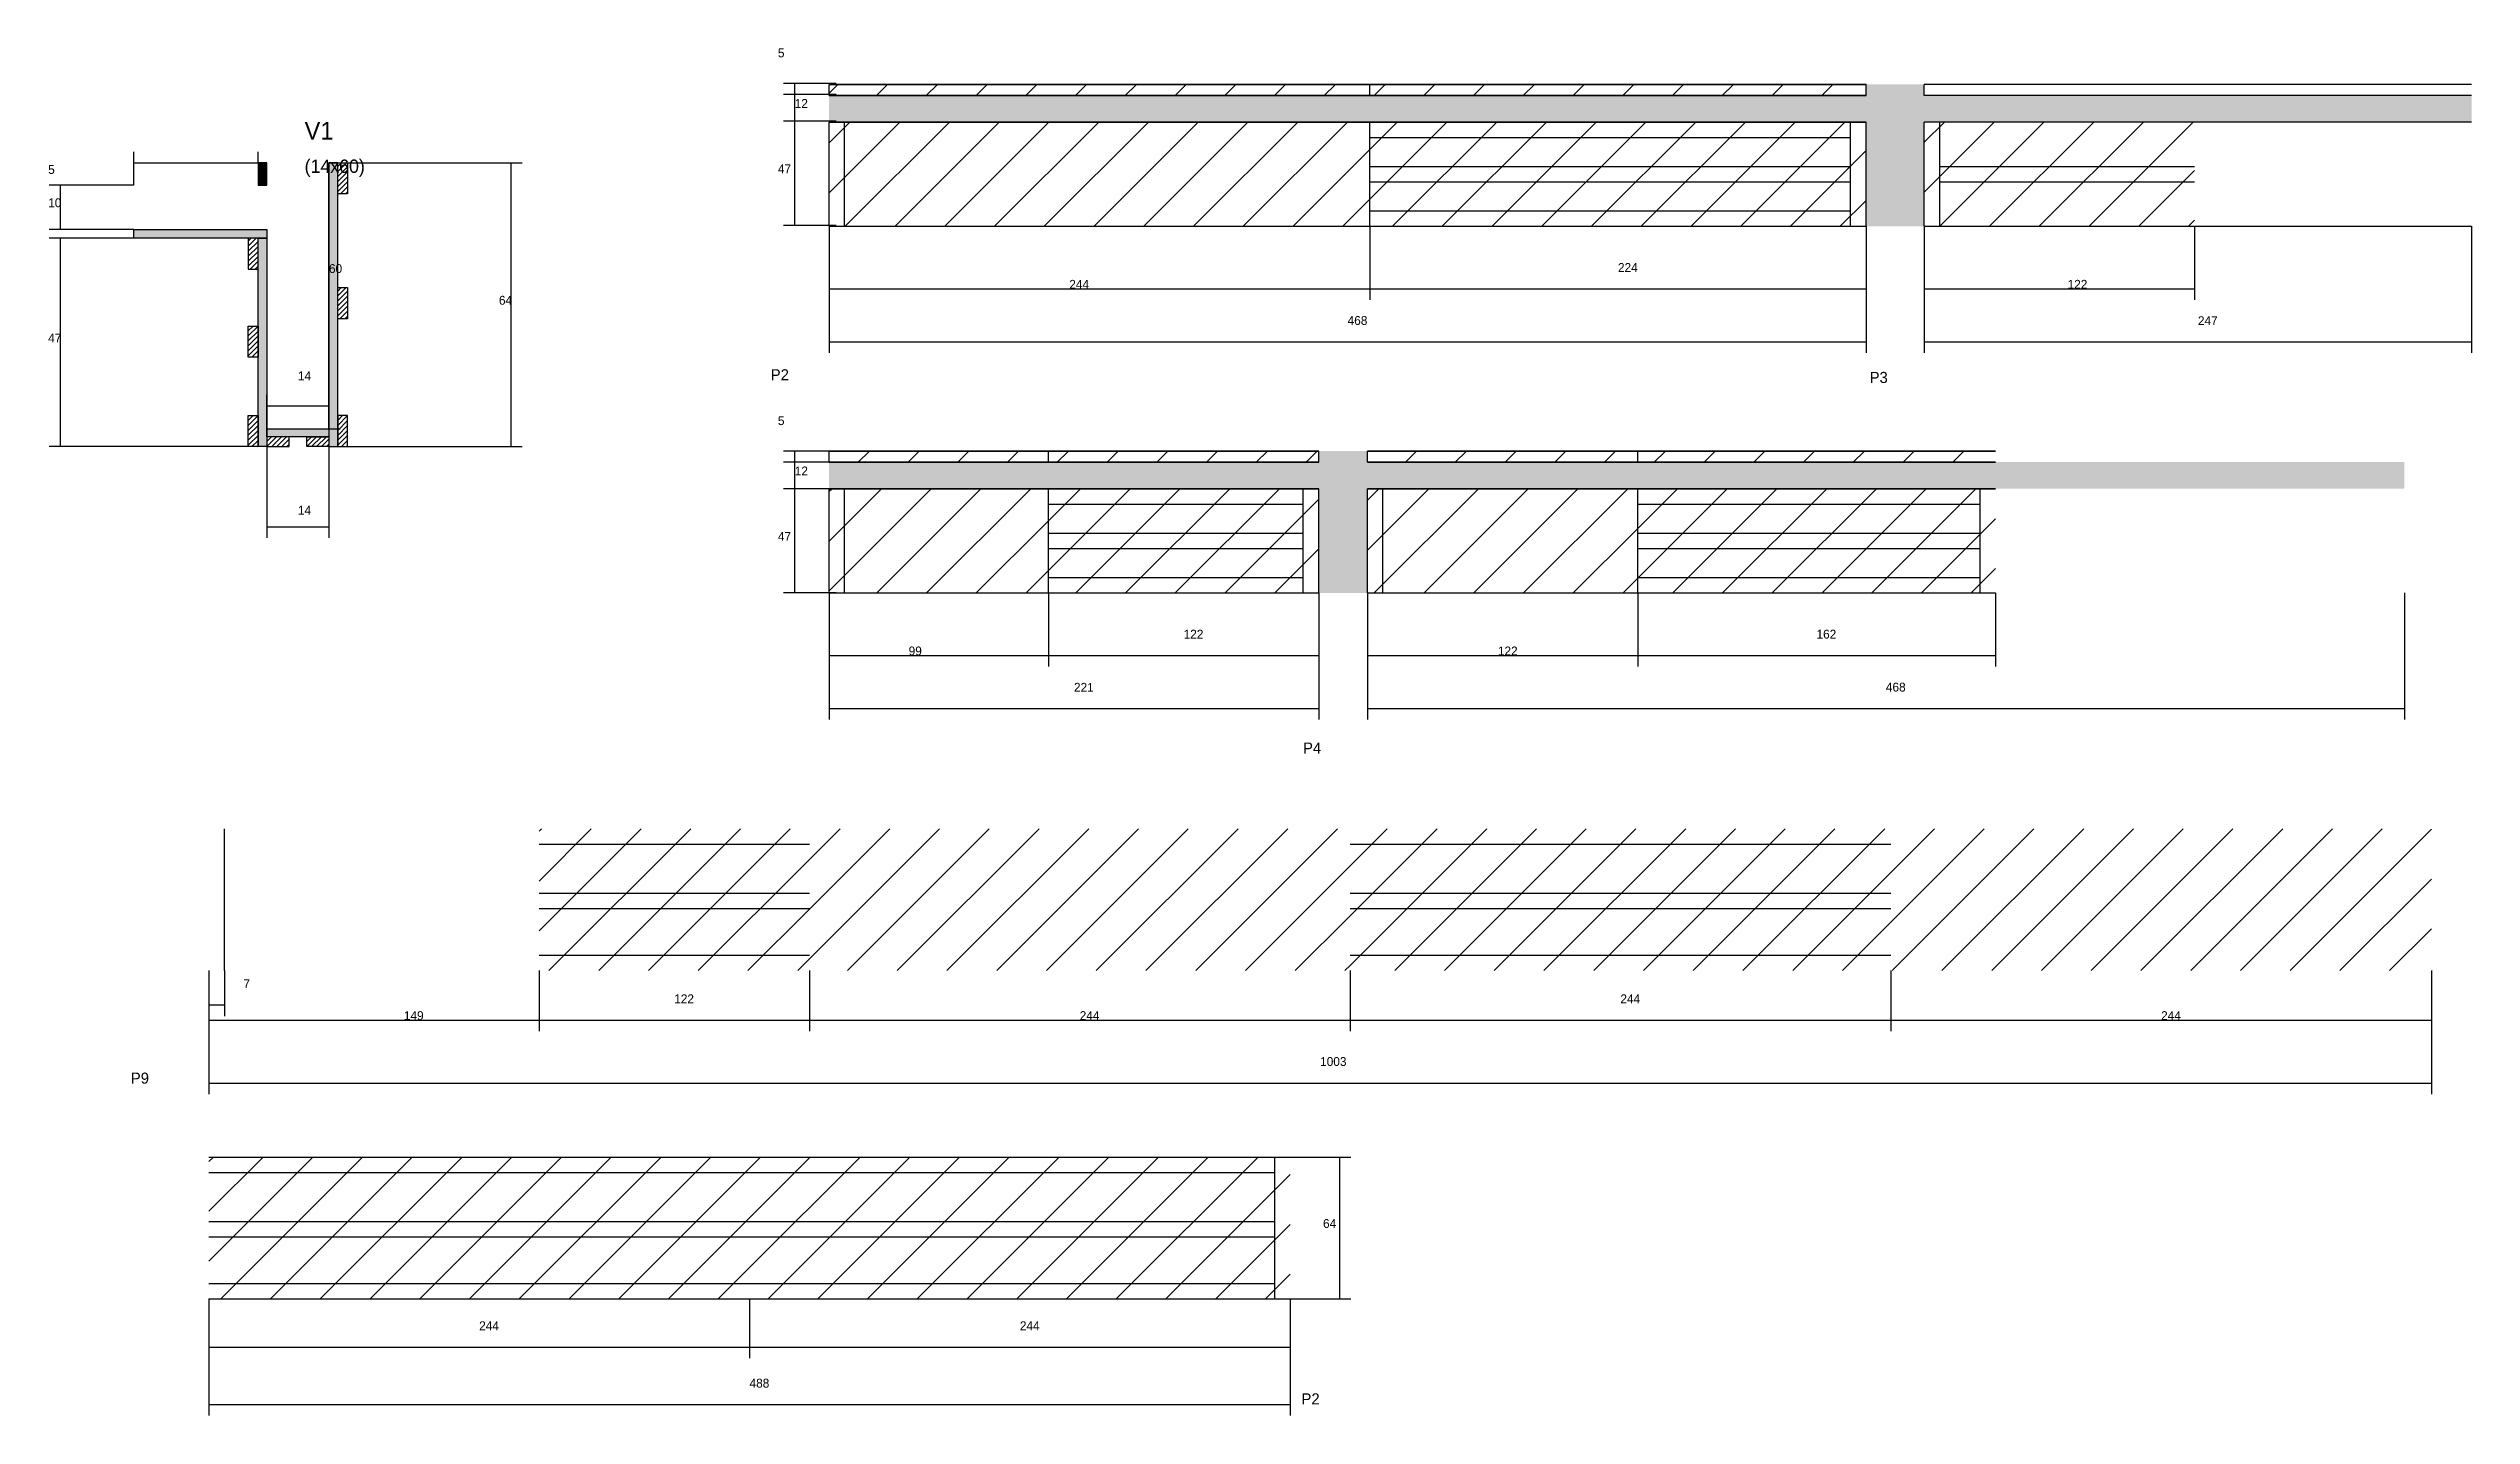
# Model space of a CAD drawing. Header units: metres. Extents: x -9779 to -7572, y 14254 to 15562.
# Drawn here: x -8666 to -7572, y 14910 to 15527 of the extents above; entities that cross this region are included whole.
import ezdxf

# ---------------------------------------------------------------- set-up
doc = ezdxf.new("R2010")
doc.units = ezdxf.units.M
for name, color, linetype in [('COTA', 4, 'Continuous'), ('Cota Seção (2x)', 4, 'Continuous'), ('Hachura', 253, 'Continuous'), ('Madeira', 126, 'Continuous'), ('NOMENCLATURA', 7, 'Continuous'), ('Painéis', 200, 'Continuous'), ('SARR_2.2x7', 40, 'Continuous'), ('Texto Seção', 7, 'Continuous')]:
    doc.layers.add(name, color=color, linetype=linetype)

msp = doc.modelspace()

# ---------------------------------------------------------------- texts
at = {"layer": 'COTA'}
for s, p in [('5', (-8336.8, 15522.6)), ('12', (-8329.2, 15499.8)), ('5', (-8666.1, 15470)), ('47', (-8336.8, 15470.3)), ('10', (-8666.1, 15455)), ('224', (-7957.7, 15425.8)), ('244', (-8205.3, 15418.2)), ('122', (-7754.8, 15418.2)), ('64', (-8462.7, 15411)), ('47', (-8666.1, 15394)), ('468', (-8079.7, 15401.9)), ('247', (-7696, 15401.8)), ('5', (-8336.8, 15356.7)), ('12', (-8329.2, 15334)), ('14', (-8553.4, 15316.3)), ('47', (-8336.8, 15304.5)), ('99', (-8277.8, 15252.8)), ('122', (-8153.7, 15260.4)), ('122', (-8011.9, 15252.8)), ('162', (-7868.1, 15260.4)), ('221', (-8203.2, 15236.4)), ('468', (-7836.8, 15236.5)), ('7', (-8578, 15102.7)), ('149', (-8505.6, 15088.3)), ('122', (-8383.6, 15095.9)), ('244', (-8200.6, 15088.3)), ('244', (-7956.6, 15095.9)), ('244', (-7712.6, 15088.3)), ('1003', (-8092.1, 15067.6)), ('64', (-8090.8, 14994.5)), ('244', (-8471.6, 14948.4)), ('244', (-8227.6, 14948.4)), ('488', (-8349.6, 14922.5))]:
    msp.add_text(s, height=4, dxfattribs=at).set_placement(p)
at = {"layer": 'Cota Seção (2x)'}
for s, p in [('60', (-8539.4, 15425.3)), ('14', (-8553.4, 15376.9))]:
    msp.add_text(s, height=4, dxfattribs=at).set_placement(p)
at = {"layer": 'NOMENCLATURA'}
for s, p in [('P2', (-8340, 15376.9)), ('P3', (-7844.1, 15375.7)), ('P4', (-8099.8, 15208.5)), ('P9', (-8628.8, 15059.6)), ('P2', (-8100.5, 14914.9))]:
    msp.add_text(s, height=5, dxfattribs=at).set_placement(p)
at = {"layer": 'Texto Seção'}
for s, height, p in [('V1', 8, (-8550.4, 15485.5)), ('(14x60)', 6, (-8550.4, 15470.5))]:
    msp.add_text(s, height=height, dxfattribs=at).set_placement(p)

# ---------------------------------------------------------------- hatches: boundary and pattern name
at = {"layer": 'COTA'}
h = msp.add_hatch(dxfattribs=at)
h.set_pattern_fill('AR-CONC', scale=0.03)
h.paths.add_polyline_path([(-7845.7, 15446.4), (-7819.5, 15446.4), (-7819.5, 15493.4), (-7572.5, 15493.4), (-7572.5, 15505.4), (-7819.5, 15505.4), (-7819.5, 15510.4), (-7845.7, 15510.4), (-7845.7, 15505.4), (-8313.7, 15505.4), (-8313.7, 15493.4), (-7845.7, 15493.4)])
h = msp.add_hatch(dxfattribs=at)
h.set_pattern_fill('AR-CONC', scale=0.03)
h.paths.add_polyline_path([(-8092.7, 15281), (-8070.8, 15281), (-8070.8, 15328), (-7787.3, 15328), (-7602.8, 15328), (-7602.8, 15340), (-7787.3, 15340), (-8070.8, 15340), (-8070.8, 15345), (-8092.7, 15345), (-8092.7, 15340), (-8313.7, 15340), (-8313.7, 15328), (-8092.7, 15328)])
at = {"layer": 'Hachura'}
h = msp.add_hatch(dxfattribs=at)
h.set_pattern_fill('ANSI31', scale=5)
h.paths.add_polyline_path([(-8313.7, 15510.4), (-8313.7, 15505.4), (-8069.7, 15505.4), (-8069.7, 15510.4)])
h = msp.add_hatch(dxfattribs=at)
h.set_pattern_fill('ANSI31', scale=5)
h.paths.add_polyline_path([(-7845.7, 15505.4), (-7845.7, 15510.4), (-8069.7, 15510.4), (-8069.7, 15505.4)])
h = msp.add_hatch(dxfattribs=at)
h.set_pattern_fill('ANSI31', scale=5)
h.paths.add_polyline_path([(-8313.7, 15493.4), (-8313.7, 15446.4), (-8069.7, 15446.4), (-8069.7, 15493.4)])
h = msp.add_hatch(dxfattribs=at)
h.set_pattern_fill('ANSI31', scale=5)
h.paths.add_polyline_path([(-7845.7, 15446.4), (-7845.7, 15493.4), (-8069.7, 15493.4), (-8069.7, 15446.4)])
h = msp.add_hatch(dxfattribs=at)
h.set_pattern_fill('ANSI31', scale=5)
h.paths.add_polyline_path([(-7819.5, 15493.4), (-7819.5, 15446.4), (-7697.5, 15446.4), (-7697.5, 15493.4)])
h = msp.add_hatch(color=8, dxfattribs=at)
h.dxf.hatch_style = 1
h.paths.add_polyline_path([(-8567.4, 15475), (-8571.4, 15475), (-8571.4, 15475), (-8571.4, 15465), (-8571.4, 15465), (-8567.4, 15465), (-8567.4, 15465), (-8567.4, 15475)])
h = msp.add_hatch(color=8, dxfattribs=at)
h.dxf.hatch_style = 1
h.paths.add_polyline_path([(-8535.4, 15475), (-8539.4, 15475), (-8539.4, 15475), (-8539.4, 15347), (-8539.4, 15347), (-8535.4, 15347), (-8535.4, 15347), (-8535.4, 15475)])
h = msp.add_hatch(dxfattribs=at)
h.set_pattern_fill('ANSI31', scale=0.5)
h.paths.add_polyline_path([(-8535.4, 15475), (-8531, 15475), (-8531, 15475), (-8531, 15461), (-8531, 15461), (-8535.4, 15461), (-8535.4, 15461), (-8535.4, 15475)])
h = msp.add_hatch(color=8, dxfattribs=at)
h.dxf.hatch_style = 1
h.paths.add_polyline_path([(-8627.4, 15441), (-8627.4, 15445), (-8627.4, 15445), (-8567.4, 15445), (-8567.4, 15445), (-8567.4, 15441), (-8567.4, 15441), (-8627.4, 15441)])
h = msp.add_hatch(dxfattribs=at)
h.set_pattern_fill('ANSI31', scale=0.5)
h.paths.add_polyline_path([(-8571.4, 15441), (-8575.8, 15441), (-8575.8, 15441), (-8575.8, 15427), (-8575.8, 15427), (-8571.4, 15427), (-8571.4, 15427), (-8571.4, 15441)])
h = msp.add_hatch(color=8, dxfattribs=at)
h.dxf.hatch_style = 1
h.paths.add_polyline_path([(-8571.4, 15441), (-8567.4, 15441), (-8567.4, 15441), (-8567.4, 15347), (-8567.4, 15347), (-8571.4, 15347), (-8571.4, 15347), (-8571.4, 15441)])
h = msp.add_hatch(dxfattribs=at)
h.set_pattern_fill('ANSI31', scale=0.5)
h.paths.add_polyline_path([(-8531, 15404.7), (-8535.4, 15404.7), (-8535.4, 15404.7), (-8535.4, 15418.7), (-8535.4, 15418.7), (-8531, 15418.7), (-8531, 15418.7), (-8531, 15404.7)])
h = msp.add_hatch(dxfattribs=at)
h.set_pattern_fill('ANSI31', scale=0.5)
h.paths.add_polyline_path([(-8571.4, 15387.4), (-8575.8, 15387.4), (-8575.8, 15387.4), (-8575.8, 15401.4), (-8575.8, 15401.4), (-8571.4, 15401.4), (-8571.4, 15401.4), (-8571.4, 15387.4)])
h = msp.add_hatch(dxfattribs=at)
h.set_pattern_fill('ANSI31', scale=0.5)
h.paths.add_polyline_path([(-8571.4, 15347), (-8575.8, 15347), (-8575.8, 15347), (-8575.8, 15361), (-8575.8, 15361), (-8571.4, 15361), (-8571.4, 15361), (-8571.4, 15347)])
h = msp.add_hatch(color=8, dxfattribs=at)
h.dxf.hatch_style = 1
h.paths.add_polyline_path([(-8567.4, 15351.4), (-8567.4, 15355), (-8567.4, 15355), (-8539.4, 15355), (-8539.4, 15355), (-8539.4, 15351.4), (-8539.4, 15351.4), (-8567.4, 15351.4)])
h = msp.add_hatch(dxfattribs=at)
h.set_pattern_fill('ANSI31', scale=0.5)
h.paths.add_polyline_path([(-8535.4, 15347), (-8531, 15347), (-8531, 15347), (-8531, 15361), (-8531, 15361), (-8535.4, 15361), (-8535.4, 15361), (-8535.4, 15347)])
h = msp.add_hatch(dxfattribs=at)
h.set_pattern_fill('ANSI31', scale=0.5)
h.paths.add_polyline_path([(-8557.4, 15347), (-8557.4, 15351.4), (-8557.4, 15351.4), (-8567.4, 15351.4), (-8567.4, 15351.4), (-8567.4, 15347), (-8567.4, 15347), (-8557.4, 15347)])
h = msp.add_hatch(dxfattribs=at)
h.set_pattern_fill('ANSI31', scale=0.5)
h.paths.add_polyline_path([(-8549.4, 15347), (-8549.4, 15351.4), (-8549.4, 15351.4), (-8539.4, 15351.4), (-8539.4, 15351.4), (-8539.4, 15347), (-8539.4, 15347), (-8549.4, 15347)])
h = msp.add_hatch(dxfattribs=at)
h.set_pattern_fill('ANSI31', scale=5)
h.paths.add_polyline_path([(-8214.7, 15340), (-8214.7, 15345), (-8313.7, 15345), (-8313.7, 15340)])
h = msp.add_hatch(dxfattribs=at)
h.set_pattern_fill('ANSI31', scale=5)
h.paths.add_polyline_path([(-8214.7, 15345), (-8214.7, 15340), (-8092.7, 15340), (-8092.7, 15345)])
h = msp.add_hatch(dxfattribs=at)
h.set_pattern_fill('ANSI31', scale=5)
h.paths.add_polyline_path([(-7948.8, 15340), (-7948.8, 15345), (-8070.8, 15345), (-8070.8, 15340)])
h = msp.add_hatch(dxfattribs=at)
h.set_pattern_fill('ANSI31', scale=5)
h.paths.add_polyline_path([(-7787.3, 15340), (-7787.3, 15345), (-7948.8, 15345), (-7948.8, 15340)])
h = msp.add_hatch(dxfattribs=at)
h.set_pattern_fill('ANSI31', scale=5)
h.paths.add_polyline_path([(-8214.7, 15281), (-8214.7, 15328), (-8313.7, 15328), (-8313.7, 15281)])
h = msp.add_hatch(dxfattribs=at)
h.set_pattern_fill('ANSI31', scale=5)
h.paths.add_polyline_path([(-8214.7, 15328), (-8214.7, 15281), (-8092.7, 15281), (-8092.7, 15328)])
h = msp.add_hatch(dxfattribs=at)
h.set_pattern_fill('ANSI31', scale=5)
h.paths.add_polyline_path([(-7948.8, 15281), (-7948.8, 15328), (-8070.8, 15328), (-8070.8, 15281)])
h = msp.add_hatch(dxfattribs=at)
h.set_pattern_fill('ANSI31', scale=5)
h.paths.add_polyline_path([(-7948.8, 15281), (-7787.3, 15281), (-7787.3, 15328), (-7948.8, 15328)])
h = msp.add_hatch(dxfattribs=at)
h.set_pattern_fill('ANSI31', scale=5)
h.paths.add_polyline_path([(-8444.6, 15174.6), (-8444.6, 15110.6), (-8322.6, 15110.6), (-8322.6, 15174.6)])
h = msp.add_hatch(dxfattribs=at)
h.set_pattern_fill('ANSI31', scale=5)
h.paths.add_polyline_path([(-8322.6, 15174.6), (-8322.6, 15110.6), (-8078.6, 15110.6), (-8078.6, 15174.6)])
h = msp.add_hatch(dxfattribs=at)
h.set_pattern_fill('ANSI31', scale=5)
h.paths.add_polyline_path([(-8078.6, 15174.6), (-8078.6, 15110.6), (-7834.6, 15110.6), (-7834.6, 15174.6)])
h = msp.add_hatch(dxfattribs=at)
h.set_pattern_fill('ANSI31', scale=5)
h.paths.add_polyline_path([(-7834.6, 15174.6), (-7834.6, 15110.6), (-7590.6, 15110.6), (-7590.6, 15174.6)])
h = msp.add_hatch(dxfattribs=at)
h.set_pattern_fill('ANSI31', scale=5)
h.paths.add_polyline_path([(-8349.6, 14962.5), (-8349.6, 15026.5), (-8593.6, 15026.5), (-8593.6, 14962.5)])
h = msp.add_hatch(dxfattribs=at)
h.set_pattern_fill('ANSI31', scale=5)
h.paths.add_polyline_path([(-8105.6, 14962.5), (-8105.6, 15026.5), (-8349.6, 15026.5), (-8349.6, 14962.5)])

# ---------------------------------------------------------------- linework, layer by layer
at = {"layer": 'COTA'}
for p, q in [((-8310.5, 15510.8), (-8334.2, 15510.8)), ((-8310.5, 15505.8), (-8334.2, 15505.8)), ((-8310.5, 15505.8), (-8334.2, 15505.8)), ((-8329.2, 15505.8), (-8329.2, 15510.8)), ((-8329.2, 15493.8), (-8329.2, 15505.8)), ((-8310.5, 15493.8), (-8334.2, 15493.8)), ((-8310.5, 15493.8), (-8334.2, 15493.8)), ((-8329.2, 15446.8), (-8329.2, 15493.8)), ((-8627.4, 15465), (-8627.4, 15480)), ((-8627.4, 15475), (-8571.4, 15475)), ((-8571.4, 15475), (-8571.4, 15480)), ((-8535.4, 15475), (-8452.2, 15475)), ((-8457.2, 15347), (-8457.2, 15475)), ((-8627.4, 15465), (-8665.6, 15465)), ((-8660.6, 15445), (-8660.6, 15465)), ((-8627.4, 15445), (-8665.6, 15445)), ((-8627.4, 15441), (-8665.6, 15441)), ((-8660.6, 15347), (-8660.6, 15441)), ((-8310.5, 15446.8), (-8334.2, 15446.8)), ((-8313.7, 15446.4), (-8313.7, 15413.2)), ((-8313.7, 15446.4), (-8313.7, 15389.3)), ((-8069.7, 15446.4), (-8069.7, 15413.2)), ((-8069.7, 15446.4), (-8069.7, 15413.2)), ((-7845.7, 15446.4), (-7845.7, 15413.2)), ((-7845.7, 15446.4), (-7845.7, 15389.3)), ((-7819.5, 15446.4), (-7819.5, 15413.2)), ((-7819.5, 15446.4), (-7819.5, 15389.3)), ((-7697.5, 15446.4), (-7697.5, 15413.2)), ((-7572.5, 15446.4), (-7572.5, 15389.3)), ((-8313.7, 15418.2), (-8069.7, 15418.2)), ((-8069.7, 15418.2), (-7845.7, 15418.2)), ((-7819.5, 15418.2), (-7697.5, 15418.2)), ((-8313.7, 15394.3), (-7845.7, 15394.3)), ((-7819.5, 15394.3), (-7572.5, 15394.3)), ((-8575.8, 15347), (-8665.6, 15347)), ((-8567.4, 15347), (-8567.4, 15305.8)), ((-8539.4, 15347), (-8539.4, 15305.8)), ((-8531, 15347), (-8452.2, 15347)), ((-8310.5, 15345), (-8334.2, 15345)), ((-8329.2, 15340), (-8329.2, 15345)), ((-8310.5, 15340), (-8334.2, 15340)), ((-8310.5, 15340), (-8334.2, 15340)), ((-8329.2, 15328), (-8329.2, 15340)), ((-8310.5, 15328), (-8334.2, 15328)), ((-8310.5, 15328), (-8334.2, 15328)), ((-8329.2, 15281), (-8329.2, 15328)), ((-8567.4, 15310.8), (-8539.4, 15310.8)), ((-8310.5, 15281), (-8334.2, 15281)), ((-8313.7, 15281), (-8313.7, 15247.8)), ((-8313.7, 15281), (-8313.7, 15223.9)), ((-8214.7, 15281), (-8214.7, 15247.8)), ((-8214.7, 15281), (-8214.7, 15247.8)), ((-8092.7, 15281), (-8092.7, 15247.8)), ((-8092.7, 15281), (-8092.7, 15223.9)), ((-8070.8, 15281), (-8070.8, 15247.8)), ((-8070.8, 15281), (-8070.8, 15223.9)), ((-7948.8, 15281), (-7948.8, 15247.8)), ((-7948.8, 15281), (-7948.8, 15247.8)), ((-7787.3, 15281), (-7787.3, 15247.8)), ((-7602.8, 15281), (-7602.8, 15223.9)), ((-8313.7, 15252.8), (-8214.7, 15252.8)), ((-8214.7, 15252.8), (-8092.7, 15252.8)), ((-8070.8, 15252.8), (-7948.8, 15252.8)), ((-7948.8, 15252.8), (-7787.3, 15252.8)), ((-8313.7, 15228.9), (-8092.7, 15228.9)), ((-8070.8, 15228.9), (-7602.8, 15228.9)), ((-8593.6, 15110.6), (-8593.6, 15083.3)), ((-8593.6, 15110.6), (-8593.6, 15054.9)), ((-8593.6, 15110.6), (-8593.6, 15090.1)), ((-8586.6, 15110.6), (-8586.6, 15090.1)), ((-8444.6, 15110.6), (-8444.6, 15083.3)), ((-8444.6, 15110.6), (-8444.6, 15083.3)), ((-8322.6, 15110.6), (-8322.6, 15083.3)), ((-8322.6, 15110.6), (-8322.6, 15083.3)), ((-8078.6, 15110.6), (-8078.6, 15083.3)), ((-8078.6, 15110.6), (-8078.6, 15083.3)), ((-7834.6, 15110.6), (-7834.6, 15083.3)), ((-7834.6, 15110.6), (-7834.6, 15083.3)), ((-7590.6, 15110.6), (-7590.6, 15083.3)), ((-7590.6, 15110.6), (-7590.6, 15054.9)), ((-8593.6, 15095.1), (-8586.6, 15095.1)), ((-8593.6, 15088.3), (-8444.6, 15088.3)), ((-8444.6, 15088.3), (-8322.6, 15088.3)), ((-8322.6, 15088.3), (-8078.6, 15088.3)), ((-8078.6, 15088.3), (-7834.6, 15088.3)), ((-7834.6, 15088.3), (-7590.6, 15088.3)), ((-8593.6, 15059.9), (-7590.6, 15059.9)), ((-8105.6, 15026.5), (-8078.2, 15026.5)), ((-8083.2, 14962.5), (-8083.2, 15026.5)), ((-8593.6, 14962.5), (-8593.6, 14935.8)), ((-8593.6, 14962.5), (-8593.6, 14909.9)), ((-8349.6, 14962.5), (-8349.6, 14935.8)), ((-8349.6, 14962.5), (-8349.6, 14935.8)), ((-8105.6, 14962.5), (-8105.6, 14935.8)), ((-8105.6, 14962.5), (-8078.2, 14962.5)), ((-8105.6, 14962.5), (-8105.6, 14909.9)), ((-8593.6, 14940.8), (-8349.6, 14940.8)), ((-8349.6, 14940.8), (-8105.6, 14940.8)), ((-8593.6, 14914.9), (-8105.6, 14914.9))]:
    msp.add_line(p, q, dxfattribs=at)
at = {"layer": 'Cota Seção (2x)'}
for p, q in [((-8539.4, 15355), (-8539.4, 15475)), ((-8539.4, 15475), (-8534.4, 15475)), ((-8567.4, 15355), (-8567.4, 15370.4)), ((-8567.4, 15365.4), (-8539.4, 15365.4)), ((-8539.4, 15355), (-8539.4, 15370.4)), ((-8539.4, 15355), (-8534.4, 15355))]:
    msp.add_line(p, q, dxfattribs=at)
at = {"layer": 'Madeira'}
for points in [[(-8535.4, 15475), (-8531, 15475), (-8531, 15461), (-8535.4, 15461)], [(-8571.4, 15441), (-8575.8, 15441), (-8575.8, 15427), (-8571.4, 15427)], [(-8531, 15404.7), (-8535.4, 15404.7), (-8535.4, 15418.7), (-8531, 15418.7)], [(-8571.4, 15387.4), (-8575.8, 15387.4), (-8575.8, 15401.4), (-8571.4, 15401.4)], [(-8571.4, 15347), (-8575.8, 15347), (-8575.8, 15361), (-8571.4, 15361)], [(-8535.4, 15347), (-8531, 15347), (-8531, 15361), (-8535.4, 15361)], [(-8557.4, 15347), (-8557.4, 15351.4), (-8567.4, 15351.4), (-8567.4, 15347)], [(-8549.4, 15347), (-8549.4, 15351.4), (-8539.4, 15351.4), (-8539.4, 15347)]]:
    msp.add_lwpolyline(points, close=True, dxfattribs=at)
at = {"layer": 'Painéis'}
for p, q in [((-8313.7, 15510.4), (-7845.7, 15510.4)), ((-8313.7, 15505.4), (-8313.7, 15510.4)), ((-8069.7, 15505.4), (-8069.7, 15510.4)), ((-7845.7, 15505.4), (-7845.7, 15510.4)), ((-7819.5, 15505.4), (-7819.5, 15510.4)), ((-8313.7, 15505.4), (-7845.7, 15505.4)), ((-8313.7, 15493.4), (-7845.7, 15493.4)), ((-8313.7, 15446.4), (-8313.7, 15493.4)), ((-8069.7, 15446.4), (-8069.7, 15493.4)), ((-7845.7, 15446.4), (-7845.7, 15493.4)), ((-7819.5, 15446.4), (-7819.5, 15493.4)), ((-8627.4, 15445), (-8567.4, 15445)), ((-8313.7, 15446.4), (-7845.7, 15446.4)), ((-8567.4, 15355), (-8539.4, 15355)), ((-8313.7, 15345), (-8092.7, 15345)), ((-8313.7, 15340), (-8313.7, 15345)), ((-8214.7, 15340), (-8214.7, 15345)), ((-8092.7, 15340), (-8092.7, 15345)), ((-8070.8, 15345), (-7787.3, 15345)), ((-8070.8, 15340), (-8070.8, 15345)), ((-7948.8, 15340), (-7948.8, 15345)), ((-8313.7, 15340), (-8092.7, 15340)), ((-8070.8, 15340), (-7787.3, 15340)), ((-8313.7, 15328), (-8092.7, 15328)), ((-8313.7, 15281), (-8313.7, 15328)), ((-8214.7, 15281), (-8214.7, 15328)), ((-8092.7, 15281), (-8092.7, 15328)), ((-8070.8, 15328), (-7787.3, 15328)), ((-8070.8, 15281), (-8070.8, 15328)), ((-7948.8, 15281), (-7948.8, 15328)), ((-8313.7, 15281), (-8092.7, 15281)), ((-8070.8, 15281), (-7787.3, 15281)), ((-8593.6, 15026.5), (-8105.6, 15026.5)), ((-8593.6, 14962.5), (-8105.6, 14962.5))]:
    msp.add_line(p, q, dxfattribs=at)
for points in [[(-7845.7, 15510.4), (-8313.7, 15510.4)], [(-7572.5, 15510.4), (-7819.5, 15510.4)], [(-7845.7, 15505.4), (-8313.7, 15505.4)], [(-7572.5, 15505.4), (-7819.5, 15505.4)], [(-7845.7, 15493.4), (-8313.7, 15493.4)], [(-7572.5, 15493.4), (-7819.5, 15493.4)], [(-8313.7, 15446.4), (-7845.7, 15446.4)], [(-7819.5, 15446.4), (-7572.5, 15446.4)], [(-8092.7, 15345), (-8313.7, 15345)], [(-7787.3, 15345), (-8070.8, 15345)], [(-8092.7, 15340), (-8313.7, 15340)], [(-7787.3, 15340), (-8070.8, 15340)], [(-8092.7, 15328), (-8313.7, 15328)], [(-7787.3, 15328), (-8070.8, 15328)], [(-8313.7, 15281), (-8092.7, 15281)], [(-8070.8, 15281), (-7787.3, 15281)]]:
    msp.add_lwpolyline(points, dxfattribs=at)
for points in [[(-8567.4, 15475), (-8571.4, 15475), (-8571.4, 15465), (-8567.4, 15465)], [(-8535.4, 15475), (-8539.4, 15475), (-8539.4, 15347), (-8535.4, 15347)], [(-8627.4, 15441), (-8627.4, 15445), (-8567.4, 15445), (-8567.4, 15441)], [(-8571.4, 15441), (-8567.4, 15441), (-8567.4, 15347), (-8571.4, 15347)], [(-8567.4, 15351.4), (-8567.4, 15355), (-8539.4, 15355), (-8539.4, 15351.4)]]:
    msp.add_lwpolyline(points, close=True, dxfattribs=at)
at = {"layer": 'SARR_2.2x7'}
for p, q in [((-8306.7, 15446.4), (-8306.7, 15493.4)), ((-8069.7, 15486.4), (-7852.7, 15486.4)), ((-7852.7, 15446.4), (-7852.7, 15493.4)), ((-7812.5, 15446.4), (-7812.5, 15493.4)), ((-8069.7, 15473.4), (-7852.7, 15473.4)), ((-7812.5, 15473.4), (-7697.5, 15473.4)), ((-8069.7, 15466.4), (-7852.7, 15466.4)), ((-7812.5, 15466.4), (-7697.5, 15466.4)), ((-8069.7, 15453.4), (-7852.7, 15453.4)), ((-8306.7, 15281), (-8306.7, 15328)), ((-8214.7, 15321), (-8099.7, 15321)), ((-8099.7, 15281), (-8099.7, 15328)), ((-8063.8, 15281), (-8063.8, 15328)), ((-7948.8, 15321), (-7794.3, 15321)), ((-7794.3, 15281), (-7794.3, 15328)), ((-8214.7, 15308), (-8099.7, 15308)), ((-8214.7, 15301), (-8099.7, 15301)), ((-7948.8, 15308), (-7794.3, 15308)), ((-7948.8, 15301), (-7794.3, 15301)), ((-8214.7, 15288), (-8099.7, 15288)), ((-7948.8, 15288), (-7794.3, 15288)), ((-8586.6, 15110.6), (-8586.6, 15174.6)), ((-8444.6, 15167.6), (-8322.6, 15167.6)), ((-8078.6, 15167.6), (-7834.6, 15167.6)), ((-8444.6, 15145.6), (-8322.6, 15145.6)), ((-8078.6, 15145.6), (-7834.6, 15145.6)), ((-8444.6, 15138.6), (-8322.6, 15138.6)), ((-8078.6, 15138.6), (-7834.6, 15138.6)), ((-8444.6, 15117.6), (-8322.6, 15117.6)), ((-8078.6, 15117.6), (-7834.6, 15117.6)), ((-8112.6, 14962.5), (-8112.6, 15026.5)), ((-8593.6, 15019.5), (-8349.6, 15019.5)), ((-8349.6, 15019.5), (-8112.6, 15019.5)), ((-8593.6, 14997.5), (-8349.6, 14997.5)), ((-8349.6, 14997.5), (-8112.6, 14997.5)), ((-8593.6, 14990.5), (-8349.6, 14990.5)), ((-8349.6, 14990.5), (-8112.6, 14990.5)), ((-8593.6, 14969.5), (-8349.6, 14969.5)), ((-8349.6, 14969.5), (-8112.6, 14969.5))]:
    msp.add_line(p, q, dxfattribs=at)

msp.set_redraw_order([(e.dxf.handle, doc.entitydb.next_handle()) for e in msp.query("TEXT MTEXT ATTDEF DIMENSION ARC_DIMENSION")])  # texts and dimensions are drawn at this point

doc.saveas('drawing.dxf')
